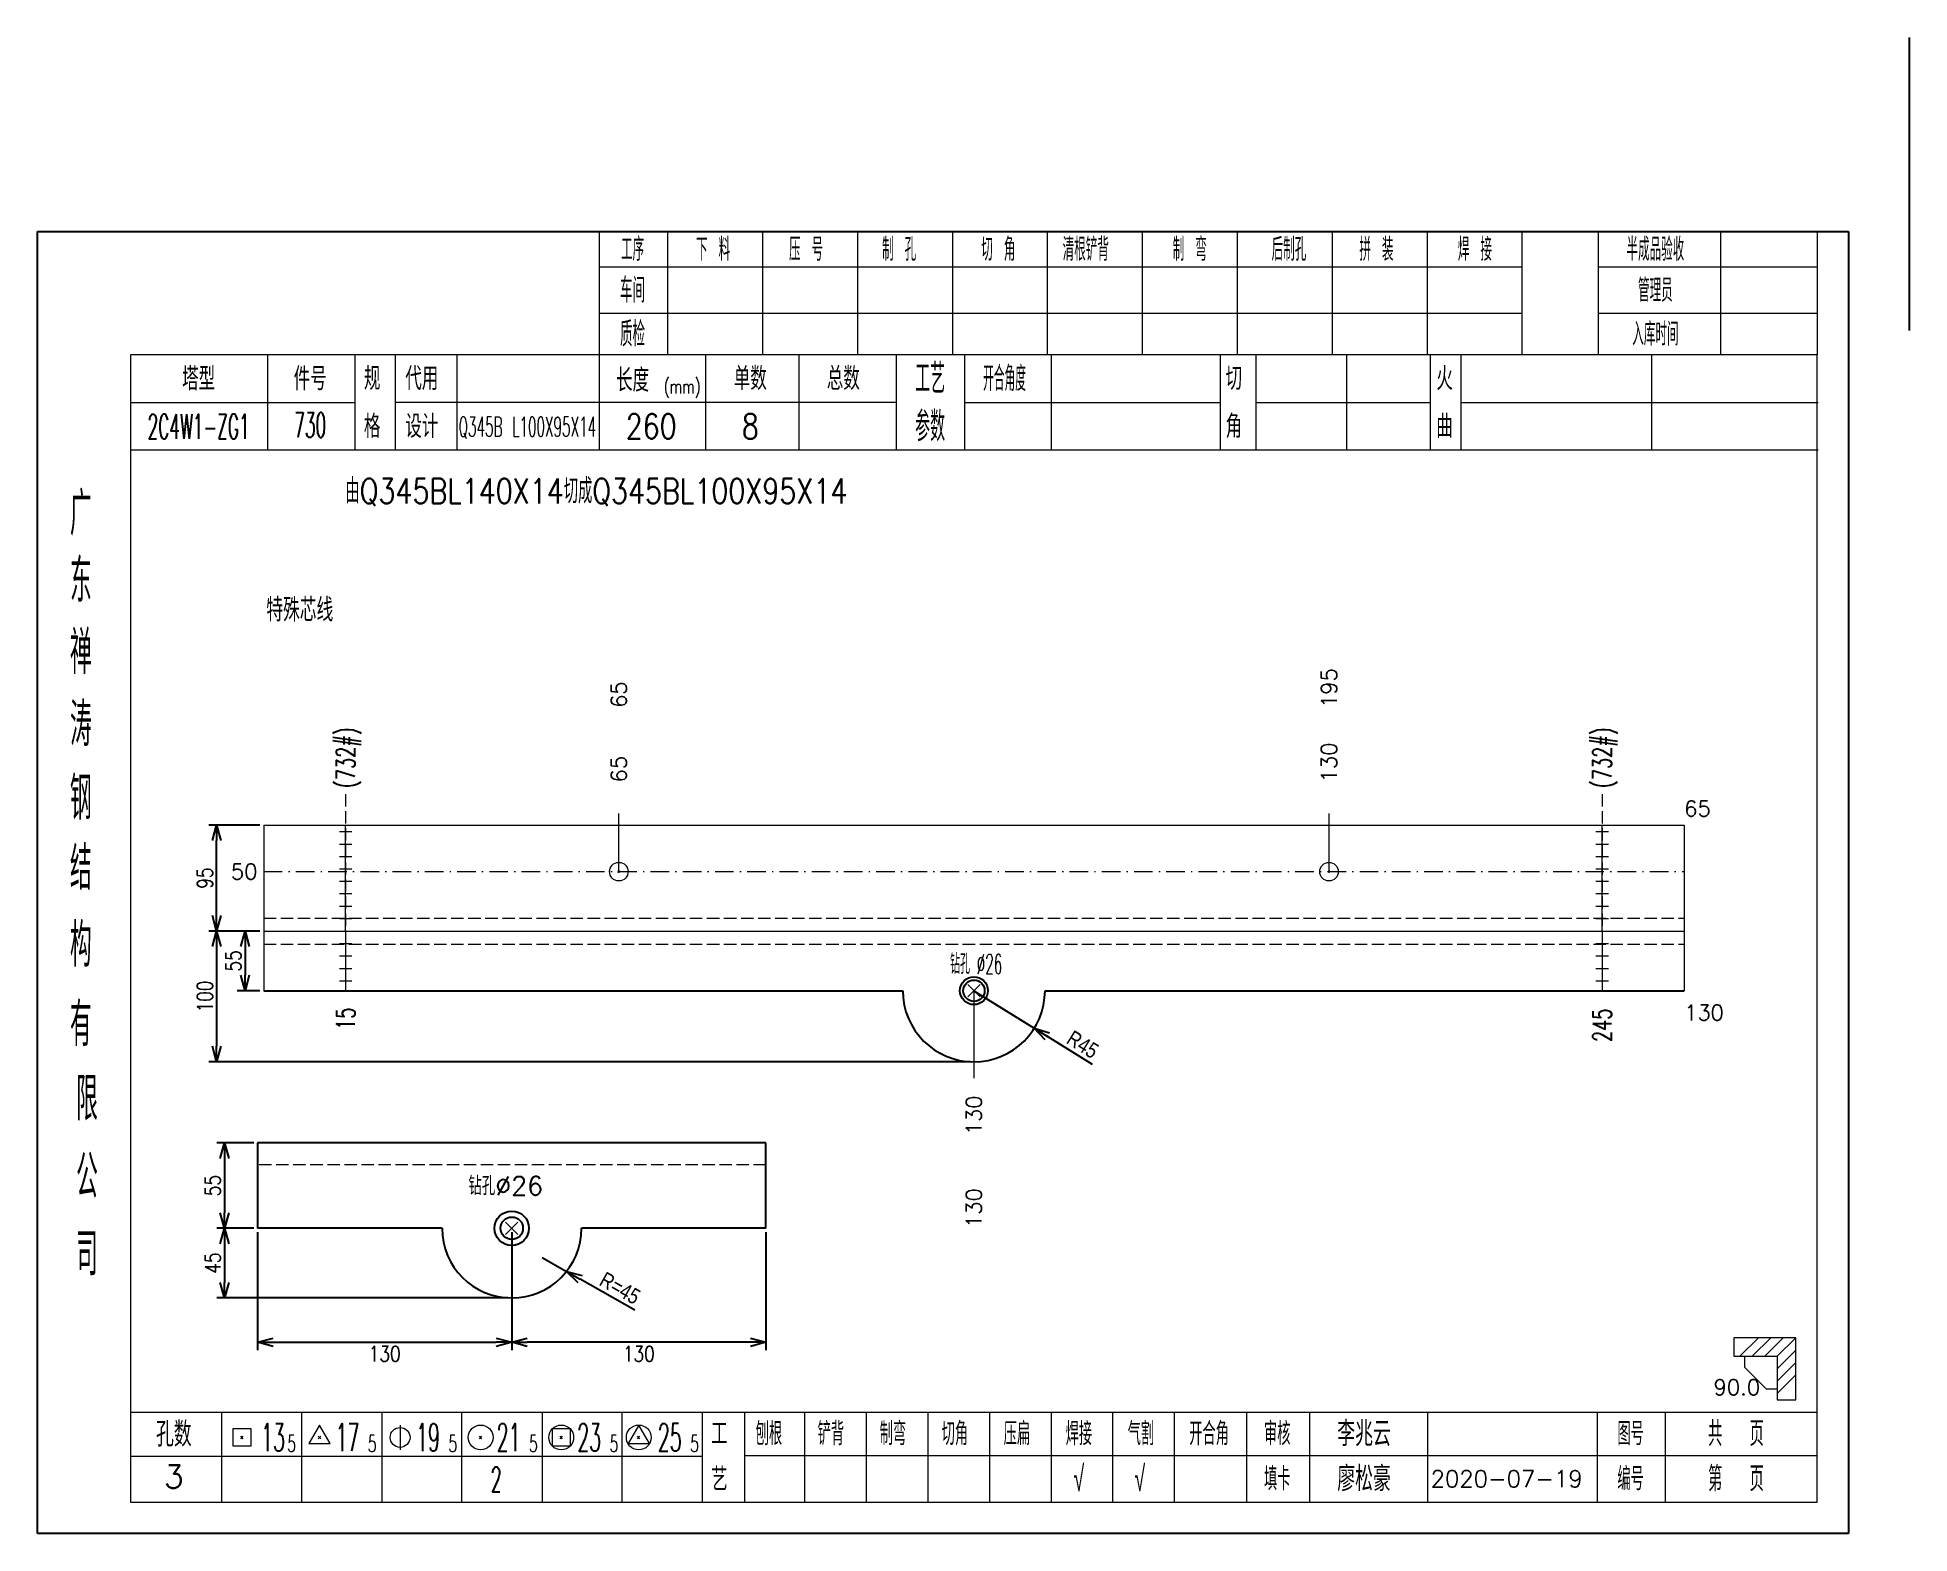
# Model space of a CAD drawing. Extents: x 154981 to 165753, y -86801 to -82885.
# Drawn here: x 163881.2 to 164183.2, y -83126.7 to -82885.4 of the extents above; entities that cross this region are included whole.
import ezdxf
from ezdxf.enums import TextEntityAlignment as Align

# ---------------------------------------------------------------- set-up
doc = ezdxf.new("R2010")
doc.units = 0
doc.header["$MEASUREMENT"] = 0
doc.linetypes.add('一点画线', pattern=[5.2, 3, -1, 0.2, -1])
doc.linetypes.add('虚线', pattern=[2.75, 2, -0.75])
doc.layers.get('0').update_dxf_attribs({"linetype": 'CONTINUOUS', "lineweight": 25})
doc.layers.get('Defpoints').update_dxf_attribs({"linetype": 'CONTINUOUS'})
for name, color, linetype, lineweight in [('1', 7, 'CONTINUOUS', 25), ('2', 7, 'CONTINUOUS', 25), ('4', 7, 'CONTINUOUS', 25), ('5', 7, 'CONTINUOUS', 25)]:
    doc.layers.add(name, color=color, linetype=linetype, lineweight=lineweight)
doc.styles.add('DimFont', font='simplex.shx', dxfattribs={"width": 0.8, "bigfont": 'gbhzfs.shx'})
doc.styles.get("Standard").update_dxf_attribs({"font": 'simplex.shx', "width": 0.7, "height": 3, "bigfont": 'gbhzfs.shx'})
doc.dimstyles.new('DHDxfDimStyleOpen30', dxfattribs={"dimtxt": 2.5, "dimasz": 2.5, "dimexe": 1.25, "dimexo": 0.625, "dimtad": 2, "dimtxsty": 'DimFont', "dimblk": 'OPEN30', "dimblk1": 'OPEN30', "dimblk2": 'OPEN30', "dimcen": 2.5, "dimadec": 0, "dimazin": 0, "dimtfac": 1, "dimtmove": 0, "dimatfit": 3, "dimfxl": 0, "dimarcsym": 0})

msp = doc.modelspace()

# ---------------------------------------------------------------- texts
at = {"color": 7, "linetype": 'Continuous', "lineweight": 13}
for s, p in [('195', (164089.58416, -82993.52383)), ('65', (163975.01916, -82993.52383))]:
    msp.add_text(s, height=2.5, rotation=90, dxfattribs=at).set_placement(p, align=Align.MIDDLE_LEFT)
at = {"color": 4, "linetype": 'Continuous', "lineweight": 9}
for s, p in [('130', (164089.58416, -83005.52383)), ('65', (163975.01916, -83005.52383))]:
    msp.add_text(s, height=2.5, rotation=90, dxfattribs=at).set_placement(p, align=Align.MIDDLE_LEFT)
at = {"color": 7, "linetype": 'Continuous', "lineweight": 13}
msp.add_text('65', height=2.5, dxfattribs=at).set_placement((164146.86666, -83009.75378), align=Align.MIDDLE_LEFT)
msp.add_text('50', height=2.5, dxfattribs=at).set_placement((163916.73666, -83019.92383), align=Align.MIDDLE_RIGHT)
at = {"layer": '1', "color": 7, "linetype": 'Continuous', "lineweight": 13}
msp.add_text('130', height=2.5, dxfattribs=at).set_placement((164146.86666, -83042.66087), align=Align.MIDDLE_LEFT)
at = {"layer": '1', "color": 4, "linetype": 'Continuous', "lineweight": 9}
msp.add_text('130', height=2.5, rotation=90, dxfattribs=at).set_placement((164032.30166, -83056.00979), align=Align.MIDDLE_RIGHT)
at = {"layer": '1', "color": 7, "linetype": 'Continuous', "lineweight": 13}
msp.add_text('130', height=2.5, rotation=90, dxfattribs=at).set_placement((164032.30166, -83070.96029), align=Align.MIDDLE_RIGHT)
at = {"layer": '2', "color": 2, "linetype": 'Continuous', "lineweight": 13}
msp.add_text('特殊芯线', height=3.75, dxfattribs=at).set_placement((163928.95679, -82980.70386), align=Align.BOTTOM_RIGHT)
at = {"layer": '2', "color": 7, "linetype": 'Continuous', "lineweight": 13, "width": 0.7}
for p in [(163930.9557, -83006.42383), (164133.64763, -83006.42383)]:
    msp.add_text('(732#)', height=3, rotation=90, dxfattribs=at).set_placement(p, align=Align.MIDDLE_LEFT)
for s, p in [('15', (163930.9557, -83041.84117)), ('245', (164133.64763, -83041.99607))]:
    msp.add_text(s, height=3, rotation=90, dxfattribs=at).set_placement(p, align=Align.MIDDLE_RIGHT)
at = {"layer": '2', "color": 7, "linetype": 'Continuous', "lineweight": 13}
msp.add_text('90.0', height=2.5, dxfattribs=at).set_placement((164159.11666, -83105.08283), align=Align.BOTTOM_RIGHT)
at = {"layer": '4', "color": 1, "linetype": 'Continuous', "lineweight": 25}
for s, height, width, p in [('工序', 3.7, 0.7, (163977.23666, -82919.56733)), ('下 料', 3.7, 0.7, (163990.23666, -82919.56733)), ('压 号', 3.7, 0.7, (164005.23666, -82919.56733)), ('制 孔', 3.7, 0.7, (164020.23666, -82919.56733)), ('切 角', 3.7, 0.7, (164036.23666, -82919.56733)), ('清根铲背 ', 3.7, 0.7, (164051.23666, -82919.56733)), (' 制 弯', 3.7, 0.7, (164066.23666, -82919.56733)), (' 后制孔', 3.7, 0.7, (164082.23666, -82919.56733)), ('拼 装', 3.7, 0.7, (164097.23666, -82919.56733)), (' 焊 接', 3.7, 0.7, (164112.23666, -82919.56733)), ('半成品验收', 3.7, 0.7, (164142.23666, -82919.56733)), ('车间', 4, 0.7, (163977.23666, -82926.16733)), ('管理员', 3.7, 0.7, (164142.23666, -82926.16733)), ('质检', 4, 0.7, (163977.23666, -82933.22733)), ('入库时间', 3.7, 0.7, (164142.23666, -82933.22733)), ('工艺', 4.8, 0.7, (164025.23666, -82940.40733)), ('开合角度', 4, 0.6, (164037.23666, -82940.40733)), ('(mm)', 2.24, 0.7, (163985.23666, -82941.66733)), ('2C4W1-ZG1', 4, 0.5, (163907.23666, -82948.14733)), ('730', 4, 0.5, (163925.23666, -82947.89733)), ('260', 4, 0.8, (163980.23666, -82948.11733)), ('8', 4, 0.8, (163996.23666, -82948.11733)), ('参数', 4.8, 0.7, (164025.23666, -82948.11733)), ('广', 6.96, 0.7, (163888.23666, -82962.19733)), ('东', 6.96, 0.7, (163888.23666, -82972.98733)), ('禅', 6.96, 0.7, (163888.23666, -82984.57733)), ('涛', 6.96, 0.7, (163888.23666, -82996.17733)), ('钢', 6.96, 0.7, (163888.23666, -83008.06733)), ('结', 6.96, 0.7, (163888.23666, -83019.37733)), ('构', 6.96, 0.7, (163888.23666, -83031.75733)), ('有', 6.96, 0.7, (163888.23666, -83044.56733)), ('限', 6.96, 0.7, (163889.23666, -83056.56733)), ('公', 6.96, 0.7, (163889.23666, -83069.10733)), ('司', 6.96, 0.7, (163889.23666, -83081.58733)), ('13', 4.47, 0.5, (163919.23666, -83111.16733)), ('17', 4.47, 0.5, (163931.23666, -83111.16733)), ('19', 4.47, 0.5, (163944.23666, -83111.16733)), ('21', 4.47, 0.5, (163957.23666, -83111.16733)), ('23', 4.47, 0.5, (163970.23666, -83111.16733)), ('25', 4.47, 0.5, (163983.23666, -83111.16733)), ('刨根', 3.7, 0.8, (163999.23666, -83110.56733)), ('铲背', 3.7, 0.8, (164009.23666, -83110.56733)), ('制弯', 3.7, 0.8, (164019.23666, -83110.56733)), ('切角', 3.7, 0.8, (164029.23666, -83110.56733)), ('压扁', 3.7, 0.8, (164039.23666, -83110.56733)), ('焊接', 3.7, 0.8, (164049.23666, -83110.56733)), ('气割', 3.7, 0.8, (164059.23666, -83110.56733)), ('开合角', 3.7, 0.8, (164070.23666, -83110.56733)), ('审核', 3.7, 0.8, (164081.23666, -83110.56733)), ('图号', 3.7, 0.8, (164138.23666, -83110.56733)), ('共  页', 4, 0.8, (164155.23666, -83110.56733)), ('5', 2.68, 0.6, (163922.23666, -83112.16733)), ('5', 2.68, 0.6, (163935.23666, -83112.16733)), ('5', 2.68, 0.6, (163948.23666, -83112.16733)), ('5', 2.68, 0.6, (163961.23666, -83112.16733)), ('5', 2.68, 0.6, (163974.23666, -83112.16733)), ('5', 2.68, 0.6, (163987.23666, -83112.16733)), ('2', 4, 0.5, (163955.23666, -83117.91733)), ('√', 4, 0.6, (164049.23666, -83117.83733)), ('√', 4, 0.6, (164059.06666, -83117.83733)), ('填卡', 3.7, 0.8, (164081.23666, -83117.83733)), ('编号', 3.7, 0.8, (164138.23666, -83117.83733)), ('第  页', 4, 0.8, (164155.23666, -83117.83733))]:
    msp.add_text(s, height=height, dxfattribs=dict(at, width=width)).set_placement(p, align=Align.MIDDLE_CENTER)
for s, height, p in [('塔型', 3.7, (163907.23666, -82940.43733)), ('件号', 3.7, (163925.23666, -82940.43733)), ('规', 3.7, (163935.23666, -82940.40733)), ('代用', 3.7, (163943.23666, -82940.40733)), ('长度', 3.7, (163977.23666, -82940.66733)), ('单数', 3.7, (163996.23666, -82940.40733)), ('总数', 3.7, (164011.23666, -82940.40733)), ('切', 3.7, (164074.23666, -82940.40733)), ('火', 3.7, (164108.23666, -82940.40733)), ('格', 3.7, (163935.23666, -82948.11733)), ('设计', 3.7, (163943.23666, -82948.11733)), ('角', 3.7, (164074.23666, -82948.11733)), ('曲', 3.7, (164108.23666, -82948.11733)), ('孔数', 4, (163903.23666, -83110.64733)), ('工', 3.7, (163991.23666, -83110.56733)), ('李兆云', 4, (164095.23666, -83110.56733)), ('3', 3.7, (163903.23666, -83117.47733)), ('艺', 3.7, (163991.23666, -83117.91733)), ('廖松豪', 4, (164095.23666, -83117.83733)), ('2020-07-19', 2.7, (164118.23666, -83117.83733))]:
    msp.add_text(s, height=height, dxfattribs=at).set_placement(p, align=Align.MIDDLE_CENTER)
at = {"layer": '4', "color": 3, "linetype": 'Continuous', "lineweight": 25, "width": 0.5}
for s, p in [('Q345B', (163952.71655, -82948.16733)), ('L100X95X14', (163964.59124, -82948.16733))]:
    msp.add_text(s, height=3.2, dxfattribs=at).set_placement(p, align=Align.MIDDLE_CENTER)
at = {"layer": '4', "color": 2, "linetype": 'Continuous', "lineweight": 25, "width": 0.8}
msp.add_text('由Q345BL140X14切成Q345BL100X95X14', height=4, dxfattribs=at).set_placement((163971.40867, -82958.54428), align=Align.MIDDLE_CENTER)
at = {"layer": '4', "color": 4, "linetype": 'Continuous', "lineweight": 25, "width": 0.5}
msp.add_text('钻孔 %%c26', height=3.2, dxfattribs=at).set_placement((164032.67204, -83034.82087), align=Align.MIDDLE_CENTER)
at = {"layer": '5', "color": 7, "linetype": 'Continuous', "lineweight": 13}
msp.add_text('钻孔%%c26', height=3, dxfattribs=at).set_placement((163950.76584, -83072.99375), align=Align.BOTTOM_LEFT)

# ---------------------------------------------------------------- blocks, each defined once
blk = doc.blocks.new('孔21.5')
at = {"layer": '5', "color": 7, "linetype": 'Continuous', "lineweight": 13}
for p, q in [((-0.1, -0.1), (0.1, 0.1)), ((0.1, -0.1), (-0.1, 0.1))]:
    blk.add_line(p, q, dxfattribs=at)
blk.add_circle((0, 0), 1, dxfattribs=at)
blk = doc.blocks.new('_OPEN30')
at = {"color": 0, "linetype": 'ByBlock', "lineweight": -2}
for p, q in [((-1, 0.27), (0, 0)), ((0, 0), (-1, -0.27)), ((0, 0), (-1, 0))]:
    blk.add_line(p, q, dxfattribs=at)
blk = doc.blocks.new('*D526')
at = {"layer": '5', "color": 3, "linetype": 'Continuous', "lineweight": -2}
for p, q in [((163917.11, -83012.42), (163908.88, -83012.42)), ((163910.13, -83027.02), (163910.13, -83014.92)), ((163917.11, -83029.52), (163908.88, -83029.52))]:
    blk.add_line(p, q, dxfattribs=at)
at = {"layer": 'Defpoints', "color": 0, "linetype": 'Continuous'}
for p in [(163910.13, -83012.42), (163917.74, -83012.42), (163917.74, -83029.52)]:
    blk.add_point(p, dxfattribs=at)
at = {"layer": '5', "color": 3, "linetype": 'Continuous', "lineweight": -2, "xscale": 2.5, "yscale": 2.5, "zscale": 2.5}
for p, rotation in [((163910.13, -83012.42), 90), ((163910.13, -83029.52), 270)]:
    blk.add_blockref('_OPEN30', p, dxfattribs=dict(at, rotation=rotation))
at = {"layer": '5', "color": 6, "linetype": 'Continuous', "lineweight": 13, "insert": (163908.26, -83020.97), "char_height": 2.5, "attachment_point": 5, "rotation": 90, "style": 'DimFont'}
blk.add_mtext('95', dxfattribs=at)
blk = doc.blocks.new('*D527')
at = {"layer": '5', "color": 3, "linetype": 'Continuous', "lineweight": -2}
for p, q in [((163917.11, -83029.52), (163908.88, -83029.52)), ((163910.13, -83032.02), (163910.13, -83048.09)), ((164031.68, -83050.59), (163908.88, -83050.59))]:
    blk.add_line(p, q, dxfattribs=at)
at = {"layer": 'Defpoints', "color": 0, "linetype": 'Continuous'}
for p in [(163917.74, -83029.52), (163910.13, -83050.59), (164032.3, -83050.59)]:
    blk.add_point(p, dxfattribs=at)
at = {"layer": '5', "color": 3, "linetype": 'Continuous', "lineweight": -2, "xscale": 2.5, "yscale": 2.5, "zscale": 2.5}
for p, rotation in [((163910.13, -83029.52), 90), ((163910.13, -83050.59), 270)]:
    blk.add_blockref('_OPEN30', p, dxfattribs=dict(at, rotation=rotation))
at = {"layer": '5', "color": 6, "linetype": 'Continuous', "lineweight": 13, "insert": (163908.26, -83040.06), "char_height": 2.5, "attachment_point": 5, "rotation": 90, "style": 'DimFont'}
blk.add_mtext('100', dxfattribs=at)
blk = doc.blocks.new('*D528')
at = {"layer": '5', "color": 3, "linetype": 'Continuous', "lineweight": -2}
for p, q in [((163917.11, -83029.52), (163913.48, -83029.52)), ((163914.73, -83032.02), (163914.73, -83036.62)), ((163917.11, -83039.12), (163913.48, -83039.12))]:
    blk.add_line(p, q, dxfattribs=at)
at = {"layer": 'Defpoints', "color": 0, "linetype": 'Continuous'}
for p in [(163917.74, -83029.52), (163914.73, -83039.12), (163917.74, -83039.12)]:
    blk.add_point(p, dxfattribs=at)
at = {"layer": '5', "color": 3, "linetype": 'Continuous', "lineweight": -2, "xscale": 2.5, "yscale": 2.5, "zscale": 2.5}
for p, rotation in [((163914.73, -83029.52), 90), ((163914.73, -83039.12), 270)]:
    blk.add_blockref('_OPEN30', p, dxfattribs=dict(at, rotation=rotation))
at = {"layer": '5', "color": 6, "linetype": 'Continuous', "lineweight": 13, "insert": (163912.85, -83034.32), "char_height": 2.5, "attachment_point": 5, "rotation": 90, "style": 'DimFont'}
blk.add_mtext('55', dxfattribs=at)
blk = doc.blocks.new('*D529')
at = {"layer": '5', "color": 3, "linetype": 'Continuous', "lineweight": -2}
for p, q in [((164032.3, -83039.12), (164042.04, -83045.18)), ((164051.42, -83051.01), (164044.17, -83046.5))]:
    blk.add_line(p, q, dxfattribs=at)
at = {"layer": 'Defpoints', "color": 0, "linetype": 'Continuous'}
for p in [(164032.3, -83039.12), (164042.04, -83045.18)]:
    blk.add_point(p, dxfattribs=at)
at = {"layer": '5', "color": 3, "linetype": 'Continuous', "lineweight": -2, "xscale": 2.5, "yscale": 2.5, "zscale": 2.5, "rotation": 148.1418713166741}
blk.add_blockref('_OPEN30', (164042.04, -83045.18), dxfattribs=at)
at = {"layer": '5', "color": 6, "linetype": 'Continuous', "lineweight": 13, "insert": (164049.86, -83047.8), "char_height": 2.5, "attachment_point": 5, "rotation": 328.1419, "style": 'DimFont'}
blk.add_mtext('{\\fArial|b0|i0|c0|p32;R45}', dxfattribs=at)
blk = doc.blocks.new('*D547')
at = {"color": 0, "linetype": 'Continuous', "lineweight": -2}
for p, q in [((163962.66, -83082.16), (163966.6, -83084.39)), ((163977.62, -83090.64), (163968.77, -83085.62))]:
    blk.add_line(p, q, dxfattribs=at)
at = {"layer": 'Defpoints', "color": 0, "linetype": 'Continuous'}
for p in [(163962.66, -83082.16), (163966.6, -83084.39)]:
    blk.add_point(p, dxfattribs=at)
at = {"color": 0, "linetype": 'Continuous', "lineweight": -2, "xscale": 2.5, "yscale": 2.5, "zscale": 2.5, "rotation": 150.4367524367897}
blk.add_blockref('_OPEN30', (163966.6, -83084.39), dxfattribs=at)
at = {"color": 0, "linetype": 'Continuous', "insert": (163975.22, -83087.1), "char_height": 2.5, "attachment_point": 5, "rotation": 330.4368, "style": 'DimFont'}
blk.add_mtext('{\\fArial|b0|i0|c0|p32;R=45}', dxfattribs=at)
blk = doc.blocks.new('*D546')
at = {"color": 0, "linetype": 'Continuous', "lineweight": -2}
for p, q in [((163916.75, -83078.06), (163916.75, -83097.07)), ((163957.75, -83078.06), (163957.75, -83097.07)), ((163919.25, -83095.82), (163955.25, -83095.82))]:
    blk.add_line(p, q, dxfattribs=at)
at = {"layer": 'Defpoints', "color": 0, "linetype": 'Continuous'}
for p in [(163916.75, -83077.43), (163957.75, -83077.43), (163957.75, -83095.82)]:
    blk.add_point(p, dxfattribs=at)
at = {"color": 0, "linetype": 'Continuous', "lineweight": -2, "xscale": 2.5, "yscale": 2.5, "zscale": 2.5, "rotation": 180}
blk.add_blockref('_OPEN30', (163916.75, -83095.82), dxfattribs=at)
at = {"color": 0, "linetype": 'Continuous', "lineweight": -2, "xscale": 2.5, "yscale": 2.5, "zscale": 2.5}
blk.add_blockref('_OPEN30', (163957.75, -83095.82), dxfattribs=at)
at = {"color": 0, "linetype": 'Continuous', "insert": (163937.25, -83097.69), "char_height": 2.5, "attachment_point": 5, "style": 'DimFont'}
blk.add_mtext('130', dxfattribs=at)
blk = doc.blocks.new('*D545')
at = {"color": 0, "linetype": 'Continuous', "lineweight": -2}
for p, q in [((163957.75, -83078.06), (163957.75, -83097.07)), ((163998.75, -83078.06), (163998.75, -83097.07)), ((163996.25, -83095.82), (163960.25, -83095.82))]:
    blk.add_line(p, q, dxfattribs=at)
at = {"layer": 'Defpoints', "color": 0, "linetype": 'Continuous'}
for p in [(163957.75, -83077.43), (163998.75, -83077.43), (163957.75, -83095.82)]:
    blk.add_point(p, dxfattribs=at)
at = {"color": 0, "linetype": 'Continuous', "lineweight": -2, "xscale": 2.5, "yscale": 2.5, "zscale": 2.5, "rotation": 180}
blk.add_blockref('_OPEN30', (163957.75, -83095.82), dxfattribs=at)
at = {"color": 0, "linetype": 'Continuous', "lineweight": -2, "xscale": 2.5, "yscale": 2.5, "zscale": 2.5}
blk.add_blockref('_OPEN30', (163998.75, -83095.82), dxfattribs=at)
at = {"color": 0, "linetype": 'Continuous', "insert": (163978.25, -83097.69), "char_height": 2.5, "attachment_point": 5, "style": 'DimFont'}
blk.add_mtext('130', dxfattribs=at)
blk = doc.blocks.new('*D544')
at = {"color": 0, "linetype": 'Continuous', "lineweight": -2}
for p, q in [((163910.78, -83077.43), (163910.16, -83077.43)), ((163911.41, -83079.93), (163911.41, -83086.18)), ((163957.13, -83088.68), (163910.16, -83088.68))]:
    blk.add_line(p, q, dxfattribs=at)
at = {"layer": 'Defpoints', "color": 0, "linetype": 'Continuous'}
for p in [(163911.41, -83077.43), (163911.41, -83088.68), (163957.75, -83088.68)]:
    blk.add_point(p, dxfattribs=at)
at = {"color": 0, "linetype": 'Continuous', "lineweight": -2, "xscale": 2.5, "yscale": 2.5, "zscale": 2.5}
for p, rotation in [((163911.41, -83077.43), 90), ((163911.41, -83088.68), 270)]:
    blk.add_blockref('_OPEN30', p, dxfattribs=dict(at, rotation=rotation))
at = {"color": 0, "linetype": 'Continuous', "insert": (163909.53, -83083.06), "char_height": 2.5, "attachment_point": 5, "rotation": 90, "style": 'DimFont'}
blk.add_mtext('45', dxfattribs=at)
blk = doc.blocks.new('*D543')
at = {"color": 0, "linetype": 'Continuous', "lineweight": -2}
for p, q in [((163916.13, -83063.68), (163910.16, -83063.68)), ((163911.41, -83066.18), (163911.41, -83074.93)), ((163916.13, -83077.43), (163910.16, -83077.43))]:
    blk.add_line(p, q, dxfattribs=at)
at = {"layer": 'Defpoints', "color": 0, "linetype": 'Continuous'}
for p in [(163916.75, -83063.68), (163911.41, -83077.43), (163916.75, -83077.43)]:
    blk.add_point(p, dxfattribs=at)
at = {"color": 0, "linetype": 'Continuous', "lineweight": -2, "xscale": 2.5, "yscale": 2.5, "zscale": 2.5}
for p, rotation in [((163911.41, -83063.68), 90), ((163911.41, -83077.43), 270)]:
    blk.add_blockref('_OPEN30', p, dxfattribs=dict(at, rotation=rotation))
at = {"color": 0, "linetype": 'Continuous', "insert": (163909.53, -83070.56), "char_height": 2.5, "attachment_point": 5, "rotation": 90, "style": 'DimFont'}
blk.add_mtext('55', dxfattribs=at)
blk = doc.blocks.new('CTJGK')
at = {"color": 6, "linetype": 'Continuous'}
for p, q in [((0, 209.97), (292.13, 209.97)), ((0, 0), (0, 209.97)), ((292.13, 209.97), (292.13, 0)), ((292.13, 0), (0, 0))]:
    blk.add_line(p, q, dxfattribs=at)

# ---------------------------------------------------------------- dimensions: what is measured, and where the dimension line sits
at = {"color": 3, "linetype": 'Continuous'}
for base, p1, p2, angle, text, picture, middle in [((163911.40599, -83077.43006), (163916.75467, -83063.68006), (163916.75467, -83077.43006), 270, '55', '*D543', (163909.53099, -83070.55506)), ((163957.75467, -83095.81826), (163998.75467, -83077.43006), (163957.75467, -83077.43006), 180, '130', '*D545', (163978.25467, -83097.69326))]:
    dim = msp.add_linear_dim(base=base, p1=p1, p2=p2, angle=angle, text=text, dimstyle='DHDxfDimStyleOpen30', dxfattribs=at)
    dim.commit()
    dim.dimension.update_dxf_attribs({"geometry": picture, "text_midpoint": middle})
dim = msp.add_linear_dim(base=(163911.40599, -83088.68006), p1=(163911.40599, -83077.43006), p2=(163957.75467, -83088.68006), angle=270, text='45', dimstyle='DHDxfDimStyleOpen30', dxfattribs=at)
dim.commit()
dim.dimension.update_dxf_attribs({"geometry": '*D544', "text_midpoint": (163911.40599, -83083.05506), "dimtype": 160})
dim = msp.add_linear_dim(base=(163957.75467, -83095.81826), p1=(163916.75467, -83077.43006), p2=(163957.75467, -83077.43006), text='130', dimstyle='DHDxfDimStyleOpen30', dxfattribs=at)
dim.commit()
dim.dimension.update_dxf_attribs({"geometry": '*D546', "text_midpoint": (163937.25467, -83095.81826), "dimtype": 160})
dim = msp.add_radius_dim(center=(163962.66116, -83082.15611), mpoint=(163966.59897, -83084.38976), text='{\\fArial|b0|i0|c0|p32;R=45}', dimstyle='DHDxfDimStyleOpen30', dxfattribs=at)
dim.commit()
dim.dimension.update_dxf_attribs({"geometry": '*D547', "text_midpoint": (163975.22182, -83087.10076)})
at = {"layer": '5', "color": 6, "linetype": 'Continuous', "lineweight": 13}
for base, p2, text, picture, middle in [((163910.13207, -83012.42383), (163917.73666, -83012.42383), '95', '*D526', (163908.25707, -83020.97383)), ((163910.13207, -83050.59436), (164032.30166, -83050.59436), '100', '*D527', (163908.25707, -83040.0591)), ((163914.72519, -83039.12383), (163917.73666, -83039.12383), '55', '*D528', (163912.85019, -83034.32383))]:
    dim = msp.add_linear_dim(base=base, p1=(163917.73666, -83029.52383), p2=p2, angle=90, text=text, dimstyle='DHDxfDimStyleOpen30', override={"dimclrd": 3, "dimclre": 3, "dimclrt": 6}, dxfattribs=at)
    dim.commit()
    dim.dimension.update_dxf_attribs({"geometry": picture, "text_midpoint": middle})
dim = msp.add_radius_dim(center=(164032.30166, -83039.12383), mpoint=(164042.04425, -83045.17818), text='{\\fArial|b0|i0|c0|p32;R45}', dimstyle='DHDxfDimStyleOpen30', override={"dimclrd": 3, "dimclre": 3, "dimclrt": 6}, dxfattribs=at)
dim.commit()
dim.dimension.update_dxf_attribs({"geometry": '*D529', "text_midpoint": (164048.85779, -83049.41233)})

# ---------------------------------------------------------------- linework, layer by layer
at = {"color": 3, "linetype": 'Continuous'}
for p, q in [((164183.23618, -82932.65903), (164183.23618, -82885.39354)), ((163917.73666, -83039.12383), (164020.83113, -83039.12383)), ((164043.77219, -83039.12383), (164146.86666, -83039.12383)), ((163916.75467, -83063.68006), (163916.75467, -83077.43006)), ((163998.75467, -83063.68006), (163916.75467, -83063.68006)), ((163998.75467, -83077.43006), (163998.75467, -83063.68006)), ((163946.50467, -83077.43006), (163916.75467, -83077.43006)), ((163998.75467, -83077.43006), (163969.00467, -83077.43006))]:
    msp.add_line(p, q, dxfattribs=at)
at = {"color": 7, "linetype": 'Continuous', "lineweight": 13}
for p, q in [((163975.01916, -83019.92383), (163975.01916, -83010.52383)), ((164089.58416, -83019.92383), (164089.58416, -83010.52383)), ((164032.30166, -83039.12383), (164032.30166, -83053.25126))]:
    msp.add_line(p, q, dxfattribs=at)
at = {"color": 7, "linetype": 'Continuous', "lineweight": 18}
for p, q in [((163917.73666, -83012.42383), (163917.73666, -83039.12383)), ((163917.73666, -83012.42383), (164146.86666, -83012.42383)), ((164146.86666, -83012.42383), (164146.86666, -83039.12383)), ((163917.73666, -83029.52383), (164146.86666, -83029.52383))]:
    msp.add_line(p, q, dxfattribs=at)
at = {"color": 1, "linetype": '一点画线', "lineweight": 13}
msp.add_line((163917.73666, -83019.92383), (164146.86666, -83019.92383), dxfattribs=at)
at = {"color": 6, "linetype": '虚线', "lineweight": 18}
for p, q in [((163917.73666, -83027.42383), (164146.86666, -83027.42383)), ((163917.73666, -83031.62383), (164146.86666, -83031.62383))]:
    msp.add_line(p, q, dxfattribs=at)
at = {"color": 3, "linetype": 'Continuous'}
for radius in [2.24875, 1.72373]:
    msp.add_circle((164032.30166, -83039.12383), radius, dxfattribs=at)
at = {"color": 4, "linetype": 'Continuous'}
for radius in [2.77414, 1.79945]:
    msp.add_circle((163957.75467, -83077.43006), radius, dxfattribs=at)
at = {"color": 3, "linetype": 'Continuous'}
for centre, radius in [((164032.30166, -83039.12383), 11.47053), ((163957.75467, -83077.43006), 11.25)]:
    msp.add_arc(centre, radius, 180, 0, dxfattribs=at)
at = {"layer": '1', "color": 4, "linetype": 'Continuous', "lineweight": 9}
for p, q in [((164031.30166, -83040.12383), (164033.30166, -83038.12383)), ((164031.30166, -83038.12383), (164033.30166, -83040.12383))]:
    msp.add_line(p, q, dxfattribs=at)
at = {"layer": '2', "color": 216, "linetype": '虚线', "lineweight": 13}
for p, q in [((163930.9557, -83007.42383), (163930.9557, -83039.12383)), ((164133.64763, -83007.42383), (164133.64763, -83039.12383))]:
    msp.add_line(p, q, dxfattribs=at)
at = {"layer": '2', "color": 7, "linetype": 'Continuous', "lineweight": 13}
for p, q in [((163931.9557, -83013.52383), (163929.9557, -83013.52383)), ((163930.9557, -83029.52383), (163930.9557, -83012.42383)), ((164134.64763, -83013.52383), (164132.64763, -83013.52383)), ((164133.64763, -83029.52383), (164133.64763, -83012.42383)), ((163931.9557, -83015.52383), (163929.9557, -83015.52383)), ((164134.64763, -83015.52383), (164132.64763, -83015.52383)), ((163931.9557, -83017.52383), (163929.9557, -83017.52383)), ((163931.9557, -83019.52383), (163929.9557, -83019.52383)), ((164134.64763, -83017.52383), (164132.64763, -83017.52383)), ((164134.64763, -83019.52383), (164132.64763, -83019.52383)), ((163931.9557, -83021.52383), (163929.9557, -83021.52383)), ((164134.64763, -83021.52383), (164132.64763, -83021.52383)), ((163931.9557, -83023.52383), (163929.9557, -83023.52383)), ((163931.9557, -83025.52383), (163929.9557, -83025.52383)), ((164134.64763, -83023.52383), (164132.64763, -83023.52383)), ((164134.64763, -83025.52383), (164132.64763, -83025.52383)), ((163931.9557, -83027.52383), (163929.9557, -83027.52383)), ((164134.64763, -83027.52383), (164132.64763, -83027.52383)), ((163929.9557, -83031.52383), (163931.9557, -83031.52383)), ((163930.9557, -83029.52383), (163930.9557, -83039.12383)), ((164132.64763, -83031.52383), (164134.64763, -83031.52383)), ((164133.64763, -83029.52383), (164133.64763, -83039.12383)), ((163929.9557, -83033.52383), (163931.9557, -83033.52383)), ((164132.64763, -83033.52383), (164134.64763, -83033.52383)), ((163929.9557, -83035.52383), (163931.9557, -83035.52383)), ((163929.9557, -83037.52383), (163931.9557, -83037.52383)), ((164132.64763, -83035.52383), (164134.64763, -83035.52383)), ((164132.64763, -83037.52383), (164134.64763, -83037.52383)), ((164164.86666, -83095.08283), (164154.86666, -83095.08283)), ((164154.86666, -83095.08283), (164154.86666, -83098.08283)), ((164155.86666, -83098.08283), (164158.86666, -83095.08283)), ((164157.86666, -83098.08283), (164160.86666, -83095.08283)), ((164159.86666, -83098.08283), (164162.86666, -83095.08283)), ((164161.86666, -83098.08283), (164164.86666, -83095.08283)), ((164164.86666, -83105.08283), (164164.86666, -83095.08283)), ((164154.86666, -83098.08283), (164161.86666, -83098.08283)), ((164156.61666, -83098.08283), (164156.61666, -83099.83283)), ((164161.86666, -83100.08283), (164164.86666, -83097.08283)), ((164161.86666, -83098.08283), (164161.86666, -83105.08283)), ((164160.11666, -83103.33283), (164156.61666, -83099.83283)), ((164161.86666, -83102.08283), (164164.86666, -83099.08283)), ((164161.86666, -83104.08283), (164164.86666, -83101.08283)), ((164160.11666, -83103.33283), (164161.86666, -83103.33283)), ((164161.86666, -83105.08283), (164164.86666, -83105.08283))]:
    msp.add_line(p, q, dxfattribs=at)
at = {"layer": '4', "color": 1, "linetype": 'Continuous', "lineweight": 18}
for p, q in [((163881.23666, -82916.69733), (163881.23666, -83126.66733)), ((164173.36666, -82916.69733), (163881.23666, -82916.69733)), ((163971.86666, -82916.69733), (163971.86666, -82936.53733)), ((163982.89666, -82916.69733), (163982.89666, -82936.55733)), ((163998.20666, -82916.69733), (163998.20666, -82936.55733)), ((164013.52666, -82916.69733), (164013.52666, -82936.55733)), ((164028.83666, -82916.69733), (164028.83666, -82936.55733)), ((164044.14666, -82916.69733), (164044.14666, -82936.55733)), ((164059.45666, -82916.69733), (164059.45666, -82936.55733)), ((164074.77666, -82916.69733), (164074.77666, -82936.55733)), ((164090.08666, -82916.69733), (164090.08666, -82936.55733)), ((164105.39666, -82916.69733), (164105.39666, -82936.55733)), ((164120.70666, -82916.69733), (164120.70666, -82936.53733)), ((164120.70666, -82916.69733), (164120.70666, -82936.55733)), ((164132.98666, -82916.69733), (164132.98666, -82936.55733)), ((164152.73666, -82916.69733), (164152.73666, -82936.55733)), ((164168.31666, -82916.69733), (164168.31666, -82936.55733)), ((164173.36666, -82946.49733), (164173.36666, -82916.69733)), ((164120.70666, -82922.42733), (163971.86666, -82922.42733)), ((164168.31666, -82922.42733), (164132.98666, -82922.42733)), ((164120.70666, -82929.90733), (163971.86666, -82929.90733)), ((164168.31666, -82929.90733), (164132.98666, -82929.90733)), ((163896.24666, -82936.55733), (163896.24666, -83121.61733)), ((164168.31666, -82936.55733), (163896.24666, -82936.55733)), ((163918.36666, -82936.54733), (163918.36666, -82951.96733)), ((163932.51666, -82951.96733), (163932.51666, -82936.55733)), ((163939.01666, -82951.96733), (163939.01666, -82936.55733)), ((163948.88666, -82936.55733), (163948.88666, -82951.96733)), ((163971.86666, -82936.53733), (163971.86666, -82951.96733)), ((163988.98666, -82936.55733), (163988.98666, -82951.96733)), ((164004.03666, -82936.55733), (164004.03666, -82951.96733)), ((164019.73666, -82936.55733), (164019.73666, -82951.96733)), ((164030.79666, -82936.55733), (164030.79666, -82951.96733)), ((164044.74666, -82936.55733), (164044.74666, -82951.96733)), ((164072.04666, -82936.55733), (164072.04666, -82951.96733)), ((164077.80666, -82936.55733), (164077.80666, -82951.96733)), ((164092.42666, -82936.55733), (164092.42666, -82951.96733)), ((164105.88666, -82936.55733), (164105.88666, -82951.96733)), ((164110.87666, -82936.55733), (164110.87666, -82951.96733)), ((164141.61666, -82936.55733), (164141.61666, -82951.96733)), ((164168.31666, -83121.61733), (164168.31666, -82936.55733)), ((163932.51666, -82944.31733), (163896.24666, -82944.31733)), ((164019.73666, -82944.26733), (163939.01666, -82944.26733)), ((164030.79666, -82944.26733), (164072.04666, -82944.26733)), ((164077.80666, -82944.26733), (164105.88666, -82944.26733)), ((164110.87666, -82944.26733), (164168.49666, -82944.26733)), ((164173.36666, -83126.66733), (164173.36666, -82946.49733)), ((164168.49666, -82951.96733), (163896.24666, -82951.96733)), ((163896.24666, -83107.08733), (164168.31666, -83107.08733)), ((163910.93666, -83107.08733), (163910.93666, -83121.61733)), ((163923.86666, -83121.61733), (163923.86666, -83107.08733)), ((163936.79666, -83107.08733), (163936.79666, -83121.61733)), ((163949.71666, -83121.61733), (163949.71666, -83107.08733)), ((163962.64666, -83107.08733), (163962.64666, -83121.61733)), ((163975.57666, -83121.61733), (163975.57666, -83107.08733)), ((163988.49666, -83121.61733), (163988.49666, -83107.08733)), ((163995.36666, -83121.61733), (163995.36666, -83107.08733)), ((164005.02666, -83121.61733), (164005.02666, -83107.08733)), ((164014.96666, -83121.61733), (164014.96666, -83107.08733)), ((164024.90666, -83121.61733), (164024.90666, -83107.08733)), ((164034.85666, -83121.61733), (164034.85666, -83107.08733)), ((164044.79666, -83121.61733), (164044.79666, -83107.08733)), ((164054.73666, -83121.61733), (164054.73666, -83107.08733)), ((164064.68666, -83121.61733), (164064.68666, -83107.08733)), ((164076.32666, -83121.61733), (164076.32666, -83107.08733)), ((164086.47666, -83121.61733), (164086.47666, -83107.08733)), ((164105.53666, -83121.61733), (164105.53666, -83107.08733)), ((164132.91666, -83121.61733), (164132.91666, -83107.08733)), ((164143.87666, -83121.61733), (164143.87666, -83107.08733)), ((163988.49666, -83114.21733), (163896.24666, -83114.21733)), ((163995.32666, -83114.05733), (164168.31666, -83114.05733)), ((163896.24666, -83121.61733), (164168.31666, -83121.61733)), ((163881.23666, -83126.66733), (164173.36666, -83126.66733))]:
    msp.add_line(p, q, dxfattribs=at)
at = {"layer": '4', "color": 7, "linetype": 'Continuous', "lineweight": 13}
for p, q in [((163912.82266, -83112.58133), (163912.82266, -83109.75333)), ((163912.82266, -83109.75333), (163915.65066, -83109.75333)), ((163915.65066, -83109.75333), (163915.65066, -83112.58133)), ((163926.73666, -83109.16733), (163925.00466, -83112.16733)), ((163928.46866, -83112.16733), (163926.73666, -83109.16733)), ((163939.73666, -83109.16733), (163939.73666, -83113.16733)), ((163964.32266, -83112.58133), (163964.32266, -83109.75333)), ((163964.32266, -83109.75333), (163967.15066, -83109.75333)), ((163967.15066, -83109.75333), (163967.15066, -83112.58133)), ((163978.23666, -83109.16733), (163976.50466, -83112.16733)), ((163979.96866, -83112.16733), (163978.23666, -83109.16733)), ((163915.65066, -83112.58133), (163912.82266, -83112.58133)), ((163914.03666, -83111.36733), (163914.43666, -83110.96733)), ((163914.43666, -83111.36733), (163914.03666, -83110.96733)), ((163925.00466, -83112.16733), (163928.46866, -83112.16733)), ((163926.53666, -83111.36733), (163926.93666, -83110.96733)), ((163926.93666, -83111.36733), (163926.53666, -83110.96733)), ((163952.53666, -83111.36733), (163952.93666, -83110.96733)), ((163952.93666, -83111.36733), (163952.53666, -83110.96733)), ((163967.15066, -83112.58133), (163964.32266, -83112.58133)), ((163965.53666, -83111.36733), (163965.93666, -83110.96733)), ((163965.93666, -83111.36733), (163965.53666, -83110.96733)), ((163976.50466, -83112.16733), (163979.96866, -83112.16733)), ((163978.03666, -83111.36733), (163978.43666, -83110.96733)), ((163978.43666, -83111.36733), (163978.03666, -83110.96733))]:
    msp.add_line(p, q, dxfattribs=at)
for centre, radius in [((163939.73666, -83111.16733), 1.6), ((163952.73666, -83111.16733), 2), ((163965.73666, -83111.16733), 2), ((163978.23666, -83111.16733), 2)]:
    msp.add_circle(centre, radius, dxfattribs=at)
at = {"layer": '5', "color": 1, "linetype": '虚线', "lineweight": 18}
msp.add_line((163998.75467, -83067.18006), (163916.75467, -83067.18006), dxfattribs=at)
at = {"layer": '5', "color": 8, "linetype": 'Continuous', "lineweight": 9}
for p, q in [((163958.75467, -83076.43006), (163956.75467, -83078.43006)), ((163958.75467, -83078.43006), (163956.75467, -83076.43006))]:
    msp.add_line(p, q, dxfattribs=at)

# ---------------------------------------------------------------- block references
at = {"color": 0, "linetype": 'Continuous'}
msp.add_blockref('CTJGK', (163881.23666, -83126.66733), dxfattribs=at)
at = {"color": 4, "linetype": 'Continuous', "lineweight": 9, "xscale": 1.5, "yscale": 1.5, "zscale": 1.5}
for p in [(163975.01916, -83019.92383), (164089.58416, -83019.92383)]:
    msp.add_blockref('孔21.5', p, dxfattribs=at)

msp.set_redraw_order([(e.dxf.handle, doc.entitydb.next_handle()) for e in msp.query("TEXT MTEXT ATTDEF DIMENSION ARC_DIMENSION")])  # texts and dimensions are drawn at this point

doc.saveas('drawing.dxf')
